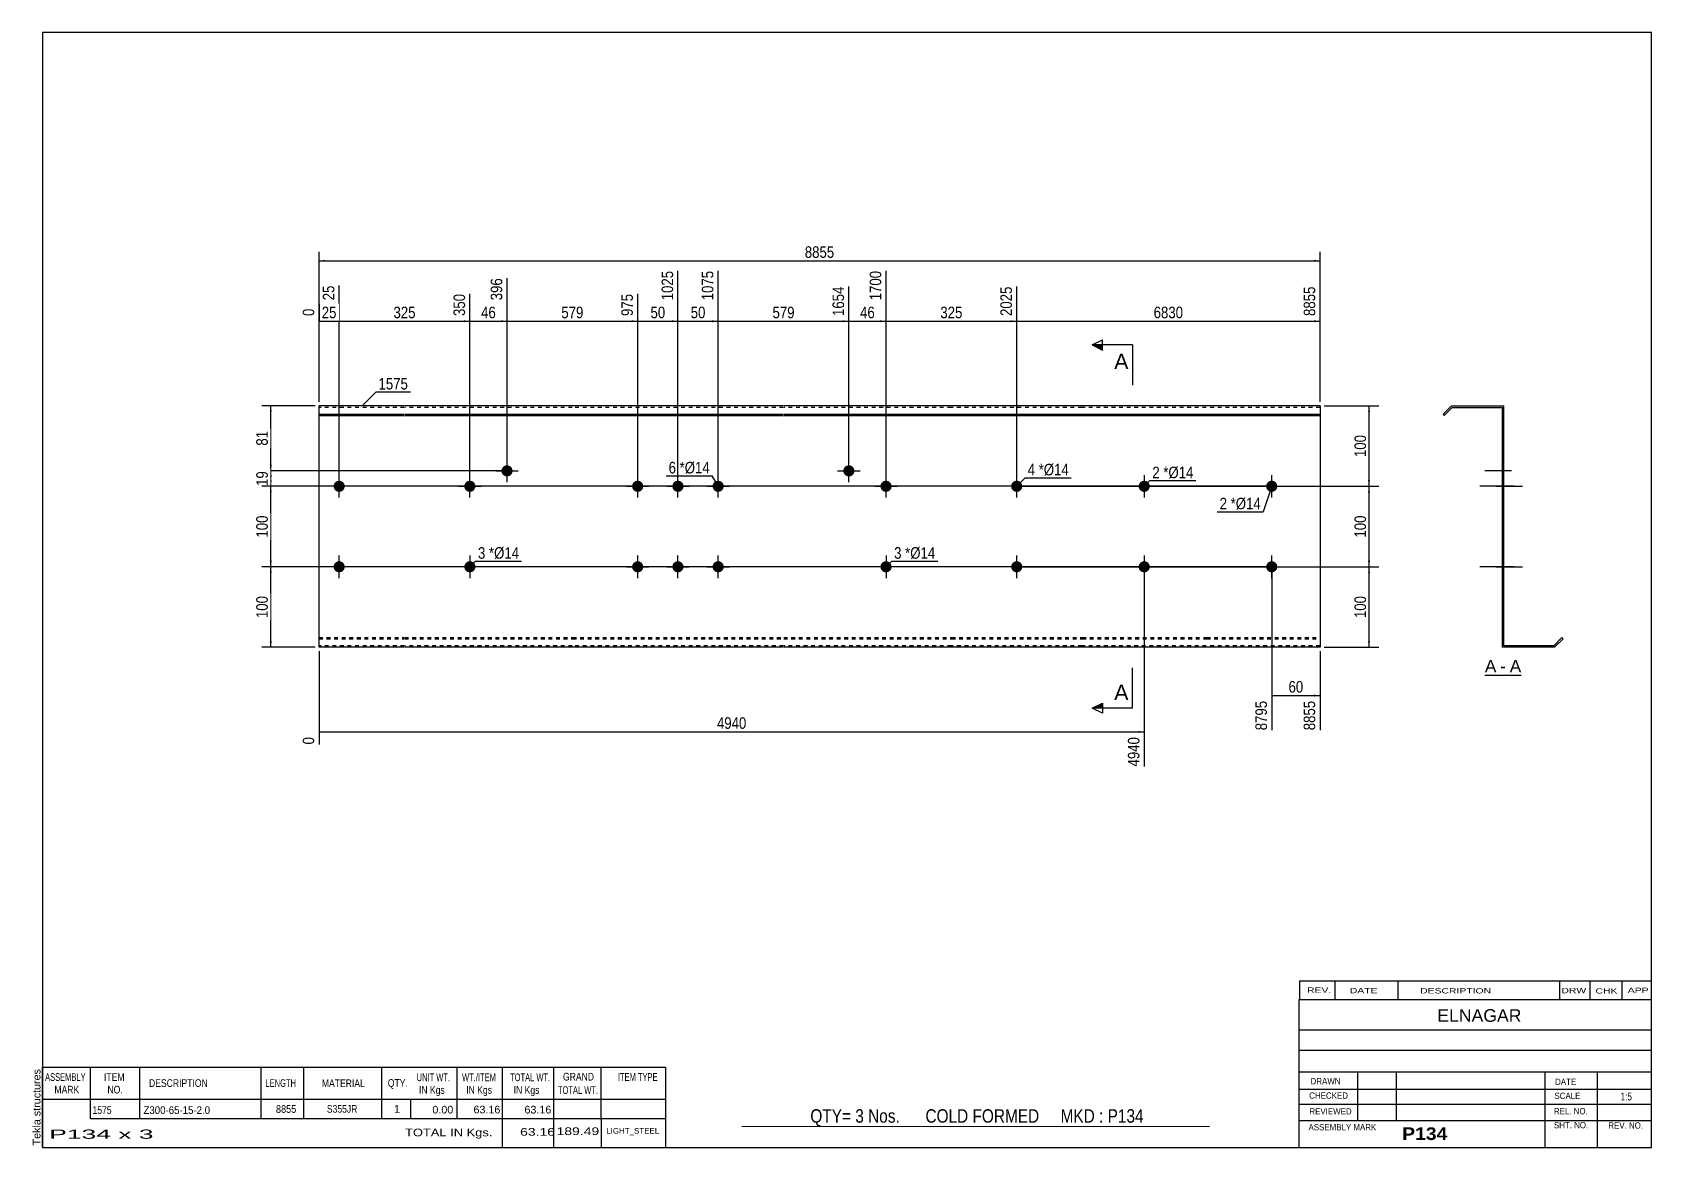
# Model space of a CAD drawing. Header units: millimetres. Extents: x -71 to 331, y -154 to 123.
import ezdxf

# ---------------------------------------------------------------- set-up
doc = ezdxf.new("R2010")
doc.units = ezdxf.units.MM
doc.linetypes.add('DXK_LINE_DOT1', pattern=[1.8814, 0.9407, -0.9407])
doc.styles.add('Arial', font='ARIAL.TTF', dxfattribs={"height": 0.2})
doc.styles.add('Arial Bold', font='ARIALBD.TTF', dxfattribs={"height": 0.2})
doc.styles.add('Arial Narrow', font='ARIALN.TTF', dxfattribs={"height": 0.2})

# ---------------------------------------------------------------- blocks, each defined once
blk = doc.blocks.new('Unknown-629086831-1833')
at = {"color": 5, "linetype": 'Continuous'}
for p, q in [((331.25, 122.75), (-68.75, 122.75)), ((-68.75, 122.75), (-68.75, -154.25)), ((331.25, -154.25), (331.25, 122.75)), ((-68.75, -154.25), (331.25, -154.25))]:
    blk.add_line(p, q, dxfattribs=at)
at = {"color": 174, "linetype": 'Continuous', "style": 'Arial'}
blk.add_text('Tekla structures', height=1.9102, rotation=90, dxfattribs=at).set_placement((-69.25, -153.75))
blk = doc.blocks.new('Unknown-629086831-12 - 1233')
at = {"color": 7, "linetype": 'Continuous'}
blk.add_line((289.81, -36.95), (298.84, -36.95), dxfattribs=at)
at = {"color": 0, "linetype": 'Continuous'}
blk.add_wipeout([(292.65, -36.2), (292.65, -33), (289.81, -33), (289.81, -36.2)], dxfattribs=at)
blk.add_wipeout([(295.03, -36.2), (295.03, -33), (293.61, -33), (293.61, -36.2)], dxfattribs=at)
at = {"color": 96, "linetype": 'Continuous', "style": 'Arial'}
blk.add_text('A', height=3.06, dxfattribs=at).set_placement((289.81, -36.2))
at = {"color": 0, "linetype": 'Continuous'}
blk.add_wipeout([(298.84, -36.2), (298.84, -33), (295.99, -33), (295.99, -36.2)], dxfattribs=at)
at = {"color": 96, "linetype": 'Continuous', "style": 'Arial'}
for s, p in [('-', (293.61, -36.2)), ('A', (295.99, -36.2))]:
    blk.add_text(s, height=3.06, dxfattribs=at).set_placement(p)
blk = doc.blocks.new('Bolt-629086831-1223 - 1203')
at = {"linetype": 'Continuous'}
blk.add_hatch(color=3, dxfattribs=at).paths.add_polyline_path([(139.54, 10, -1), (142.34, 10, -1)])
at = {"color": 3, "linetype": 'Continuous'}
for p, q in [((140.94, 7.2), (140.94, 12.8)), ((138.14, 10), (143.74, 10))]:
    blk.add_line(p, q, dxfattribs=at)
blk = doc.blocks.new('Part-629086831-1218 - 1203')
at = {"color": 2, "linetype": 'Continuous'}
for p, q in [((0, -30), (0, 30)), ((21.19, 30), (0, 30)), ((62.92, 30), (21.29, 30)), ((115.41, 30), (63.02, 30)), ((157.14, 30), (115.51, 30)), ((189.62, 30), (157.24, 30)), ((220.52, 30), (189.72, 30)), ((248.82, 30), (220.62, 30)), ((248.82, 30), (248.82, -30)), ((0, 27.88), (21.19, 27.88)), ((0, 27.6), (21.19, 27.6)), ((21.29, 27.88), (62.92, 27.88)), ((21.29, 27.6), (62.92, 27.6)), ((63.02, 27.88), (115.41, 27.88)), ((63.02, 27.6), (115.41, 27.6)), ((115.51, 27.88), (157.14, 27.88)), ((115.51, 27.6), (157.14, 27.6)), ((157.24, 27.88), (189.62, 27.88)), ((157.24, 27.6), (189.62, 27.6)), ((189.72, 27.88), (220.52, 27.88)), ((189.72, 27.6), (220.52, 27.6)), ((220.62, 27.88), (248.82, 27.88)), ((220.62, 27.6), (248.82, 27.6)), ((21.19, -30), (0, -30)), ((62.92, -30), (21.29, -30)), ((115.41, -30), (63.02, -30)), ((157.14, -30), (115.51, -30)), ((189.62, -30), (157.24, -30)), ((220.52, -30), (189.72, -30)), ((248.82, -30), (220.62, -30))]:
    blk.add_line(p, q, dxfattribs=at)
at = {"color": 7, "linetype": 'DXK_LINE_DOT1'}
for p, q in [((21.19, 29.6), (0, 29.6)), ((62.92, 29.6), (21.29, 29.6)), ((115.41, 29.6), (63.02, 29.6)), ((157.14, 29.6), (115.51, 29.6)), ((189.62, 29.6), (157.24, 29.6)), ((220.52, 29.6), (189.72, 29.6)), ((248.82, 29.6), (220.62, 29.6)), ((0, -27.6), (21.19, -27.6)), ((0, -27.88), (21.19, -27.88)), ((21.29, -27.6), (62.92, -27.6)), ((21.29, -27.88), (62.92, -27.88)), ((63.02, -27.6), (115.41, -27.6)), ((63.02, -27.88), (115.41, -27.88)), ((115.51, -27.6), (157.14, -27.6)), ((115.51, -27.88), (157.14, -27.88)), ((157.24, -27.6), (189.62, -27.6)), ((157.24, -27.88), (189.62, -27.88)), ((189.72, -27.6), (220.52, -27.6)), ((189.72, -27.88), (220.52, -27.88)), ((220.62, -27.6), (248.82, -27.6)), ((220.62, -27.88), (248.82, -27.88)), ((21.19, -29.6), (0, -29.6)), ((62.92, -29.6), (21.29, -29.6)), ((115.41, -29.6), (63.02, -29.6)), ((157.14, -29.6), (115.51, -29.6)), ((189.62, -29.6), (157.24, -29.6)), ((220.52, -29.6), (189.72, -29.6)), ((248.82, -29.6), (220.62, -29.6))]:
    blk.add_line(p, q, dxfattribs=at)
blk = doc.blocks.new('Bolt-629086831-1219 - 1203')
at = {"linetype": 'Continuous'}
for points in [[(77.81, 10, -1), (80.61, 10, -1)], [(87.81, 10, -1), (90.61, 10, -1)], [(97.81, 10, -1), (100.61, 10, -1)], [(77.81, -10, -1), (80.61, -10, -1)], [(87.81, -10, -1), (90.61, -10, -1)], [(97.81, -10, -1), (100.61, -10, -1)]]:
    blk.add_hatch(color=3, dxfattribs=at).paths.add_polyline_path(points)
at = {"color": 3, "linetype": 'Continuous'}
for p, q in [((79.21, 7.2), (79.21, 12.8)), ((89.21, 7.2), (89.21, 12.8)), ((99.21, 7.2), (99.21, 12.8)), ((76.41, 10), (82.01, 10)), ((86.41, 10), (92.01, 10)), ((96.41, 10), (102.01, 10)), ((79.21, -12.8), (79.21, -7.2)), ((89.21, -12.8), (89.21, -7.2)), ((99.21, -12.8), (99.21, -7.2)), ((76.41, -10), (82.01, -10)), ((86.41, -10), (92.01, -10)), ((96.41, -10), (102.01, -10))]:
    blk.add_line(p, q, dxfattribs=at)
blk = doc.blocks.new('Bolt-629086831-1220 - 1203')
at = {"linetype": 'Continuous'}
blk.add_hatch(color=3, dxfattribs=at).paths.add_polyline_path([(130.3, 13.83, -1), (133.1, 13.83, -1)])
at = {"color": 3, "linetype": 'Continuous'}
for p, q in [((131.7, 11.03), (131.7, 16.63)), ((128.9, 13.83), (134.5, 13.83))]:
    blk.add_line(p, q, dxfattribs=at)
blk = doc.blocks.new('Bolt-629086831-1221 - 1203')
at = {"linetype": 'Continuous'}
blk.add_hatch(color=3, dxfattribs=at).paths.add_polyline_path([(45.33, 13.83, -1), (48.13, 13.83, -1)])
at = {"color": 3, "linetype": 'Continuous'}
for p, q in [((46.73, 11.03), (46.73, 16.63)), ((43.93, 13.83), (49.53, 13.83))]:
    blk.add_line(p, q, dxfattribs=at)
blk = doc.blocks.new('Bolt-629086831-1222 - 1203')
at = {"linetype": 'Continuous'}
blk.add_hatch(color=3, dxfattribs=at).paths.add_polyline_path([(36.09, 10, -1), (38.89, 10, -1)])
at = {"color": 3, "linetype": 'Continuous'}
for p, q in [((37.49, 7.2), (37.49, 12.8)), ((34.69, 10), (40.29, 10))]:
    blk.add_line(p, q, dxfattribs=at)
blk = doc.blocks.new('Bolt-629086831-1224 - 1203')
at = {"linetype": 'Continuous'}
blk.add_hatch(color=3, dxfattribs=at).paths.add_polyline_path([(142.34, -10, -1), (139.54, -10, -1)])
at = {"color": 3, "linetype": 'Continuous'}
for p, q in [((140.94, -7.2), (140.94, -12.8)), ((143.74, -10), (138.14, -10))]:
    blk.add_line(p, q, dxfattribs=at)
blk = doc.blocks.new('Bolt-629086831-1225 - 1203')
at = {"linetype": 'Continuous'}
blk.add_hatch(color=3, dxfattribs=at).paths.add_polyline_path([(38.89, -10, -1), (36.09, -10, -1)])
at = {"color": 3, "linetype": 'Continuous'}
for p, q in [((37.49, -7.2), (37.49, -12.8)), ((40.29, -10), (34.69, -10))]:
    blk.add_line(p, q, dxfattribs=at)
blk = doc.blocks.new('Bolt-629086831-1226 - 1203')
at = {"linetype": 'Continuous'}
for points in [[(3.6, 10, -1), (6.4, 10, -1)], [(172.03, 10, -1), (174.83, 10, -1)]]:
    blk.add_hatch(color=3, dxfattribs=at).paths.add_polyline_path(points)
at = {"color": 3, "linetype": 'Continuous'}
for p, q in [((5, 7.2), (5, 12.8)), ((173.43, 7.2), (173.43, 12.8)), ((7.8, 10), (2.2, 10)), ((176.23, 10), (170.63, 10))]:
    blk.add_line(p, q, dxfattribs=at)
blk = doc.blocks.new('Bolt-629086831-1227 - 1203')
at = {"linetype": 'Continuous'}
for points in [[(3.6, -10, -1), (6.4, -10, -1)], [(172.03, -10, -1), (174.83, -10, -1)]]:
    blk.add_hatch(color=3, dxfattribs=at).paths.add_polyline_path(points)
at = {"color": 3, "linetype": 'Continuous'}
for p, q in [((5, -12.8), (5, -7.2)), ((173.43, -12.8), (173.43, -7.2)), ((7.8, -10), (2.2, -10)), ((176.23, -10), (170.63, -10))]:
    blk.add_line(p, q, dxfattribs=at)
blk = doc.blocks.new('Bolt-629086831-1228 - 1203')
at = {"linetype": 'Continuous'}
for points in [[(235.42, 10, -1), (238.22, 10, -1)], [(235.42, -10, -1), (238.22, -10, -1)]]:
    blk.add_hatch(color=3, dxfattribs=at).paths.add_polyline_path(points)
at = {"color": 3, "linetype": 'Continuous'}
for p, q in [((236.82, 7.2), (236.82, 12.8)), ((234.02, 10), (239.62, 10)), ((236.82, -12.8), (236.82, -7.2)), ((234.02, -10), (239.62, -10))]:
    blk.add_line(p, q, dxfattribs=at)
blk = doc.blocks.new('Bolt-629086831-1229 - 1203')
at = {"linetype": 'Continuous'}
for points in [[(206.52, 10, -1), (203.72, 10, -1)], [(206.52, -10, -1), (203.72, -10, -1)]]:
    blk.add_hatch(color=3, dxfattribs=at).paths.add_polyline_path(points)
at = {"color": 3, "linetype": 'Continuous'}
for p, q in [((205.12, 12.8), (205.12, 7.2)), ((207.92, 10), (202.32, 10)), ((205.12, -7.2), (205.12, -12.8)), ((207.92, -10), (202.32, -10))]:
    blk.add_line(p, q, dxfattribs=at)
blk = doc.blocks.new('Bolt-629086831-1240 - 1233')
at = {"linetype": 'Continuous'}
blk.add_hatch(color=3, dxfattribs=at).paths.add_polyline_path([(294.12, 11.4), (294.12, 8.6), (294.52, 8.6), (294.52, 11.4)])
at = {"color": 3, "linetype": 'Continuous'}
for p, q in [((296.42, 10), (289.82, 10)), ((294.52, 11.4), (294.12, 11.4)), ((294.52, 8.6), (294.12, 8.6))]:
    blk.add_line(p, q, dxfattribs=at)
blk = doc.blocks.new('Part-629086831-1235 - 1233')
at = {"color": 2, "linetype": 'Continuous'}
for p, q in [((281.52, 30), (279.4, 27.88)), ((279.68, 27.6), (281.69, 29.6)), ((281.52, 30), (294.52, 30)), ((281.69, 29.6), (294.12, 29.6)), ((294.12, 29.6), (294.12, -30)), ((294.52, -29.6), (294.52, 30)), ((279.4, 27.88), (279.68, 27.6)), ((308.96, -27.6), (306.96, -29.6)), ((307.12, -30), (309.24, -27.88)), ((309.24, -27.88), (308.96, -27.6)), ((307.12, -30), (294.12, -30)), ((306.96, -29.6), (294.52, -29.6))]:
    blk.add_line(p, q, dxfattribs=at)
blk = doc.blocks.new('Bolt-629086831-1236 - 1233')
at = {"linetype": 'Continuous'}
for points in [[(294.12, 11.4), (294.12, 8.6), (294.52, 8.6), (294.52, 11.4)], [(294.12, 11.4), (294.12, 8.6), (294.52, 8.6), (294.52, 11.4)], [(294.12, 11.4), (294.12, 8.6), (294.52, 8.6), (294.52, 11.4)], [(294.12, -8.6), (294.12, -11.4), (294.52, -11.4), (294.52, -8.6)], [(294.12, -8.6), (294.12, -11.4), (294.52, -11.4), (294.52, -8.6)], [(294.12, -8.6), (294.12, -11.4), (294.52, -11.4), (294.52, -8.6)]]:
    blk.add_hatch(color=3, dxfattribs=at).paths.add_polyline_path(points)
at = {"color": 3, "linetype": 'Continuous'}
for p, q in [((297.12, 10), (289.52, 10)), ((297.12, 10), (289.52, 10)), ((297.12, 10), (289.52, 10)), ((294.52, 11.4), (294.12, 11.4)), ((294.52, 11.4), (294.12, 11.4)), ((294.52, 11.4), (294.12, 11.4)), ((294.52, 8.6), (294.12, 8.6)), ((294.52, 8.6), (294.12, 8.6)), ((294.52, 8.6), (294.12, 8.6)), ((297.12, -10), (289.52, -10)), ((297.12, -10), (289.52, -10)), ((297.12, -10), (289.52, -10)), ((294.52, -8.6), (294.12, -8.6)), ((294.52, -8.6), (294.12, -8.6)), ((294.52, -8.6), (294.12, -8.6)), ((294.52, -11.4), (294.12, -11.4)), ((294.52, -11.4), (294.12, -11.4)), ((294.52, -11.4), (294.12, -11.4))]:
    blk.add_line(p, q, dxfattribs=at)
blk = doc.blocks.new('Bolt-629086831-1237 - 1233')
at = {"linetype": 'Continuous'}
blk.add_hatch(color=3, dxfattribs=at).paths.add_polyline_path([(294.12, 15.23), (294.12, 12.43), (294.52, 12.43), (294.52, 15.23)])
at = {"color": 3, "linetype": 'Continuous'}
for p, q in [((296.42, 13.83), (289.82, 13.83)), ((294.52, 15.23), (294.12, 15.23)), ((294.52, 12.43), (294.12, 12.43))]:
    blk.add_line(p, q, dxfattribs=at)
blk = doc.blocks.new('Bolt-629086831-1238 - 1233')
at = {"linetype": 'Continuous'}
blk.add_hatch(color=3, dxfattribs=at).paths.add_polyline_path([(294.12, 15.23), (294.12, 12.43), (294.52, 12.43), (294.52, 15.23)])
at = {"color": 3, "linetype": 'Continuous'}
for p, q in [((296.42, 13.83), (289.82, 13.83)), ((294.52, 15.23), (294.12, 15.23)), ((294.52, 12.43), (294.12, 12.43))]:
    blk.add_line(p, q, dxfattribs=at)
blk = doc.blocks.new('Bolt-629086831-1239 - 1233')
at = {"linetype": 'Continuous'}
blk.add_hatch(color=3, dxfattribs=at).paths.add_polyline_path([(294.12, 11.4), (294.12, 8.6), (294.52, 8.6), (294.52, 11.4)])
at = {"color": 3, "linetype": 'Continuous'}
for p, q in [((296.42, 10), (289.82, 10)), ((294.52, 11.4), (294.12, 11.4)), ((294.52, 8.6), (294.12, 8.6))]:
    blk.add_line(p, q, dxfattribs=at)
blk = doc.blocks.new('Bolt-629086831-1241 - 1233')
at = {"linetype": 'Continuous'}
blk.add_hatch(color=3, dxfattribs=at).paths.add_polyline_path([(294.52, -11.4), (294.52, -8.6), (294.12, -8.6), (294.12, -11.4)])
at = {"color": 3, "linetype": 'Continuous'}
for p, q in [((294.52, -8.6), (294.12, -8.6)), ((296.12, -10), (294.12, -10)), ((294.52, -11.4), (294.12, -11.4))]:
    blk.add_line(p, q, dxfattribs=at)
blk = doc.blocks.new('Bolt-629086831-1242 - 1233')
at = {"linetype": 'Continuous'}
blk.add_hatch(color=3, dxfattribs=at).paths.add_polyline_path([(294.52, -11.4), (294.52, -8.6), (294.12, -8.6), (294.12, -11.4)])
at = {"color": 3, "linetype": 'Continuous'}
for p, q in [((294.52, -8.6), (294.12, -8.6)), ((296.12, -10), (294.12, -10)), ((294.52, -11.4), (294.12, -11.4))]:
    blk.add_line(p, q, dxfattribs=at)
blk = doc.blocks.new('Bolt-629086831-1243 - 1233')
at = {"linetype": 'Continuous'}
blk.add_hatch(color=3, dxfattribs=at).paths.add_polyline_path([(294.12, 11.4), (294.12, 8.6), (294.52, 8.6), (294.52, 11.4)])
blk.add_hatch(color=3, dxfattribs=at).paths.add_polyline_path([(294.12, 11.4), (294.12, 8.6), (294.52, 8.6), (294.52, 11.4)])
at = {"color": 3, "linetype": 'Continuous'}
for p, q in [((292.52, 10), (299.12, 10)), ((292.52, 10), (299.12, 10)), ((294.12, 11.4), (294.52, 11.4)), ((294.12, 11.4), (294.52, 11.4)), ((294.12, 8.6), (294.52, 8.6)), ((294.12, 8.6), (294.52, 8.6))]:
    blk.add_line(p, q, dxfattribs=at)
blk = doc.blocks.new('Bolt-629086831-1244 - 1233')
at = {"linetype": 'Continuous'}
blk.add_hatch(color=3, dxfattribs=at).paths.add_polyline_path([(294.12, -8.6), (294.12, -11.4), (294.52, -11.4), (294.52, -8.6)])
blk.add_hatch(color=3, dxfattribs=at).paths.add_polyline_path([(294.12, -8.6), (294.12, -11.4), (294.52, -11.4), (294.52, -8.6)])
at = {"color": 3, "linetype": 'Continuous'}
for p, q in [((292.52, -10), (299.12, -10)), ((292.52, -10), (299.12, -10)), ((294.12, -8.6), (294.52, -8.6)), ((294.12, -8.6), (294.52, -8.6)), ((294.12, -11.4), (294.52, -11.4)), ((294.12, -11.4), (294.52, -11.4))]:
    blk.add_line(p, q, dxfattribs=at)
blk = doc.blocks.new('Bolt-629086831-1245 - 1233')
at = {"linetype": 'Continuous'}
for points in [[(294.12, 11.4), (294.12, 8.6), (294.52, 8.6), (294.52, 11.4)], [(294.12, -8.6), (294.12, -11.4), (294.52, -11.4), (294.52, -8.6)]]:
    blk.add_hatch(color=3, dxfattribs=at).paths.add_polyline_path(points)
at = {"color": 3, "linetype": 'Continuous'}
for p, q in [((297.12, 10), (288.52, 10)), ((294.52, 11.4), (294.12, 11.4)), ((294.52, 8.6), (294.12, 8.6)), ((297.12, -10), (288.52, -10)), ((294.52, -8.6), (294.12, -8.6)), ((294.52, -11.4), (294.12, -11.4))]:
    blk.add_line(p, q, dxfattribs=at)
blk = doc.blocks.new('Bolt-629086831-1246 - 1233')
at = {"linetype": 'Continuous'}
for points in [[(294.52, 8.6), (294.52, 11.4), (294.12, 11.4), (294.12, 8.6)], [(294.52, -11.4), (294.52, -8.6), (294.12, -8.6), (294.12, -11.4)]]:
    blk.add_hatch(color=3, dxfattribs=at).paths.add_polyline_path(points)
at = {"color": 3, "linetype": 'Continuous'}
for p, q in [((294.52, 10), (290.12, 10)), ((294.52, 11.4), (294.12, 11.4)), ((294.52, 8.6), (294.12, 8.6)), ((294.52, -10), (290.12, -10)), ((294.52, -8.6), (294.12, -8.6)), ((294.52, -11.4), (294.12, -11.4))]:
    blk.add_line(p, q, dxfattribs=at)
blk = doc.blocks.new('StraightDimension-629086831-1336 - 1203')
at = {"linetype": 'Continuous'}
for points in [[(260.75, 8.5), (261, 10), (261.25, 8.5)], [(261.25, -8.5), (261, -10), (260.75, -8.5)]]:
    blk.add_hatch(color=7, dxfattribs=at).paths.add_polyline_path(points)
at = {"color": 7, "linetype": 'Continuous'}
for p, q in [((174.43, 10), (263.4, 10)), ((261, -10), (261, 10)), ((174.43, -10), (263.4, -10))]:
    blk.add_line(p, q, dxfattribs=at)
at = {"color": 0}
blk.add_wipeout([(260.85, 3.34), (256.65, 3.34), (256.65, -3.34), (260.85, -3.34)], dxfattribs=at)
at = {"color": 3, "style": 'Arial Narrow'}
blk.add_text('100', height=2.863, rotation=90.0002, dxfattribs=at).set_placement((260.25, -2.74))
blk = doc.blocks.new('StraightDimension-629086831-1263 - 1203')
at = {"linetype": 'Continuous'}
blk.add_hatch(color=7, dxfattribs=at).paths.add_polyline_path([(45.23, 51.25), (46.73, 51), (45.23, 50.75)])
at = {"color": 7, "linetype": 'Continuous'}
for p, q in [((46.73, 14.83), (46.73, 61.68)), ((37.49, 11), (37.49, 57.78)), ((37.49, 51), (46.73, 51))]:
    blk.add_line(p, q, dxfattribs=at)
at = {"color": 0}
blk.add_wipeout([(44.54, 51.15), (44.54, 55.35), (39.68, 55.35), (39.68, 51.15)], dxfattribs=at)
at = {"color": 0, "linetype": 'Continuous'}
blk.add_wipeout([(46.13, 62.28), (41.93, 62.28), (41.93, 55.6), (46.13, 55.6)], dxfattribs=at)
at = {"color": 3, "linetype": 'Continuous', "style": 'Arial Narrow'}
blk.add_text('396', height=2.863, rotation=90.0002, dxfattribs=at).set_placement((45.53, 56.2))
at = {"color": 3, "style": 'Arial Narrow'}
blk.add_text('46', height=2.863, dxfattribs=at).set_placement((40.28, 51.75))
blk = doc.blocks.new('StraightDimension-629086831-1315 - 1203')
at = {"linetype": 'Continuous'}
for points in [[(-12.25, 28.5), (-12, 30), (-11.75, 28.5)], [(-11.75, 15.33), (-12, 13.83), (-12.25, 15.33)]]:
    blk.add_hatch(color=7, dxfattribs=at).paths.add_polyline_path(points)
at = {"color": 7, "linetype": 'Continuous'}
for p, q in [((-1, 30), (-14.25, 30)), ((-12, 13.83), (-12, 30)), ((45.73, 13.83), (-14.25, 13.83))]:
    blk.add_line(p, q, dxfattribs=at)
at = {"color": 0}
blk.add_wipeout([(-12.15, 24.34), (-16.35, 24.34), (-16.35, 19.49), (-12.15, 19.49)], dxfattribs=at)
at = {"color": 3, "style": 'Arial Narrow'}
blk.add_text('81', height=2.863, rotation=90.0002, dxfattribs=at).set_placement((-12.75, 20.09))
blk = doc.blocks.new('StraightDimension-629086831-1316 - 1203')
at = {"linetype": 'Continuous'}
for points in [[(-12.25, 12.33), (-12, 13.83), (-11.75, 12.33)], [(-11.75, 11.5), (-12, 10), (-12.25, 11.5)]]:
    blk.add_hatch(color=7, dxfattribs=at).paths.add_polyline_path(points)
at = {"color": 7, "linetype": 'Continuous'}
for p, q in [((45.73, 13.83), (-14.25, 13.83)), ((-12, 10), (-12, 13.83)), ((235.82, 10), (-14.25, 10))]:
    blk.add_line(p, q, dxfattribs=at)
at = {"color": 0}
blk.add_wipeout([(-12.15, 14.34), (-16.35, 14.34), (-16.35, 9.49), (-12.15, 9.49)], dxfattribs=at)
at = {"color": 3, "style": 'Arial Narrow'}
blk.add_text('19', height=2.863, rotation=90.0002, dxfattribs=at).set_placement((-12.75, 10.09))
blk = doc.blocks.new('StraightDimension-629086831-1317 - 1203')
at = {"linetype": 'Continuous'}
for points in [[(-12.25, 8.5), (-12, 10), (-11.75, 8.5)], [(-11.75, -8.5), (-12, -10), (-12.25, -8.5)]]:
    blk.add_hatch(color=7, dxfattribs=at).paths.add_polyline_path(points)
at = {"color": 7, "linetype": 'Continuous'}
for p, q in [((235.82, 10), (-14.25, 10)), ((-12, -10), (-12, 10)), ((235.82, -10), (-14.25, -10))]:
    blk.add_line(p, q, dxfattribs=at)
at = {"color": 0}
blk.add_wipeout([(-12.15, 3.34), (-16.35, 3.34), (-16.35, -3.34), (-12.15, -3.34)], dxfattribs=at)
at = {"color": 3, "style": 'Arial Narrow'}
blk.add_text('100', height=2.863, rotation=90.0002, dxfattribs=at).set_placement((-12.75, -2.74))
blk = doc.blocks.new('StraightDimension-629086831-1335 - 1203')
at = {"linetype": 'Continuous'}
for points in [[(260.75, 28.5), (261, 30), (261.25, 28.5)], [(261.25, 11.5), (261, 10), (260.75, 11.5)]]:
    blk.add_hatch(color=7, dxfattribs=at).paths.add_polyline_path(points)
at = {"color": 7, "linetype": 'Continuous'}
for p, q in [((249.82, 30), (263.4, 30)), ((261, 10), (261, 30)), ((174.43, 10), (263.4, 10))]:
    blk.add_line(p, q, dxfattribs=at)
at = {"color": 0}
blk.add_wipeout([(260.85, 23.34), (256.65, 23.34), (256.65, 16.66), (260.85, 16.66)], dxfattribs=at)
at = {"color": 3, "style": 'Arial Narrow'}
blk.add_text('100', height=2.863, rotation=90.0002, dxfattribs=at).set_placement((260.25, 17.26))
blk = doc.blocks.new('StraightDimension-629086831-1256 - 1203')
at = {"linetype": 'Continuous'}
blk.add_hatch(color=7, dxfattribs=at).paths.add_polyline_path([(247.32, 51.25), (248.82, 51), (247.32, 50.75)])
at = {"color": 7, "linetype": 'Continuous'}
for p, q in [((173.43, 11), (173.43, 59.61)), ((248.82, 31), (248.82, 59.61)), ((173.43, 51), (248.82, 51))]:
    blk.add_line(p, q, dxfattribs=at)
at = {"color": 0, "linetype": 'Continuous'}
blk.add_wipeout([(248.22, 60.21), (244.02, 60.21), (244.02, 51.7), (248.22, 51.7)], dxfattribs=at)
at = {"color": 0}
blk.add_wipeout([(215.38, 51.15), (215.38, 55.35), (206.87, 55.35), (206.87, 51.15)], dxfattribs=at)
at = {"color": 3, "linetype": 'Continuous', "style": 'Arial Narrow'}
blk.add_text('8855', height=2.863, rotation=90.0002, dxfattribs=at).set_placement((247.62, 52.3))
at = {"color": 3, "style": 'Arial Narrow'}
blk.add_text('6830', height=2.863, dxfattribs=at).set_placement((207.47, 51.75))
blk = doc.blocks.new('StraightDimension-629086831-1257 - 1203')
at = {"linetype": 'Continuous'}
blk.add_hatch(color=7, dxfattribs=at).paths.add_polyline_path([(171.93, 51.25), (173.43, 51), (171.93, 50.75)])
at = {"color": 7, "linetype": 'Continuous'}
for p, q in [((140.94, 11), (140.94, 63.51)), ((173.43, 11), (173.43, 59.61)), ((140.94, 51), (173.43, 51))]:
    blk.add_line(p, q, dxfattribs=at)
at = {"color": 0, "linetype": 'Continuous'}
blk.add_wipeout([(172.83, 60.21), (168.63, 60.21), (168.63, 51.7), (172.83, 51.7)], dxfattribs=at)
at = {"color": 0}
blk.add_wipeout([(160.53, 51.15), (160.53, 55.35), (153.84, 55.35), (153.84, 51.15)], dxfattribs=at)
at = {"color": 3, "linetype": 'Continuous', "style": 'Arial Narrow'}
blk.add_text('2025', height=2.863, rotation=90.0002, dxfattribs=at).set_placement((172.23, 52.3))
at = {"color": 3, "style": 'Arial Narrow'}
blk.add_text('325', height=2.863, dxfattribs=at).set_placement((154.44, 51.75))
blk = doc.blocks.new('StraightDimension-629086831-1258 - 1203')
at = {"linetype": 'Continuous'}
blk.add_hatch(color=7, dxfattribs=at).paths.add_polyline_path([(139.44, 51.25), (140.94, 51), (139.44, 50.75)])
at = {"color": 7, "linetype": 'Continuous'}
for p, q in [((140.94, 11), (140.94, 63.51)), ((131.7, 14.83), (131.7, 59.61)), ((131.7, 51), (140.94, 51))]:
    blk.add_line(p, q, dxfattribs=at)
at = {"color": 0}
blk.add_wipeout([(138.75, 51.15), (138.75, 55.35), (133.89, 55.35), (133.89, 51.15)], dxfattribs=at)
at = {"color": 0, "linetype": 'Continuous'}
blk.add_wipeout([(140.34, 64.11), (136.14, 64.11), (136.14, 55.6), (140.34, 55.6)], dxfattribs=at)
at = {"color": 3, "linetype": 'Continuous', "style": 'Arial Narrow'}
blk.add_text('1700', height=2.863, rotation=90.0002, dxfattribs=at).set_placement((139.74, 56.2))
at = {"color": 3, "style": 'Arial Narrow'}
blk.add_text('46', height=2.863, dxfattribs=at).set_placement((134.49, 51.75))
blk = doc.blocks.new('StraightDimension-629086831-1259 - 1203')
at = {"linetype": 'Continuous'}
blk.add_hatch(color=7, dxfattribs=at).paths.add_polyline_path([(130.2, 51.25), (131.7, 51), (130.2, 50.75)])
at = {"color": 7, "linetype": 'Continuous'}
for p, q in [((99.21, 11), (99.21, 63.51)), ((131.7, 14.83), (131.7, 59.61)), ((99.21, 51), (131.7, 51))]:
    blk.add_line(p, q, dxfattribs=at)
at = {"color": 0, "linetype": 'Continuous'}
blk.add_wipeout([(131.1, 60.21), (126.9, 60.21), (126.9, 51.7), (131.1, 51.7)], dxfattribs=at)
at = {"color": 0}
blk.add_wipeout([(118.8, 51.15), (118.8, 55.35), (112.12, 55.35), (112.12, 51.15)], dxfattribs=at)
at = {"color": 3, "linetype": 'Continuous', "style": 'Arial Narrow'}
blk.add_text('1654', height=2.863, rotation=90.0002, dxfattribs=at).set_placement((130.5, 52.3))
at = {"color": 3, "style": 'Arial Narrow'}
blk.add_text('579', height=2.863, dxfattribs=at).set_placement((112.72, 51.75))
blk = doc.blocks.new('StraightDimension-629086831-1260 - 1203')
at = {"linetype": 'Continuous'}
blk.add_hatch(color=7, dxfattribs=at).paths.add_polyline_path([(97.71, 51.25), (99.21, 51), (97.71, 50.75)])
at = {"color": 7, "linetype": 'Continuous'}
for p, q in [((89.21, 11), (89.21, 63.51)), ((99.21, 11), (99.21, 63.51)), ((89.21, 51), (99.21, 51))]:
    blk.add_line(p, q, dxfattribs=at)
at = {"color": 0}
blk.add_wipeout([(96.64, 51.15), (96.64, 55.35), (91.79, 55.35), (91.79, 51.15)], dxfattribs=at)
at = {"color": 0, "linetype": 'Continuous'}
blk.add_wipeout([(98.61, 64.11), (94.41, 64.11), (94.41, 55.6), (98.61, 55.6)], dxfattribs=at)
at = {"color": 3, "linetype": 'Continuous', "style": 'Arial Narrow'}
blk.add_text('1075', height=2.863, rotation=90.0002, dxfattribs=at).set_placement((98.01, 56.2))
at = {"color": 3, "style": 'Arial Narrow'}
blk.add_text('50', height=2.863, dxfattribs=at).set_placement((92.39, 51.75))
blk = doc.blocks.new('StraightDimension-629086831-1318 - 1203')
at = {"linetype": 'Continuous'}
for points in [[(-12.25, -11.5), (-12, -10), (-11.75, -11.5)], [(-11.75, -28.5), (-12, -30), (-12.25, -28.5)]]:
    blk.add_hatch(color=7, dxfattribs=at).paths.add_polyline_path(points)
at = {"color": 7, "linetype": 'Continuous'}
for p, q in [((235.82, -10), (-14.25, -10)), ((-12, -30), (-12, -10)), ((-1, -30), (-14.25, -30))]:
    blk.add_line(p, q, dxfattribs=at)
at = {"color": 0}
blk.add_wipeout([(-12.15, -16.66), (-16.35, -16.66), (-16.35, -23.34), (-12.15, -23.34)], dxfattribs=at)
at = {"color": 3, "style": 'Arial Narrow'}
blk.add_text('100', height=2.863, rotation=90.0002, dxfattribs=at).set_placement((-12.75, -22.74))
blk = doc.blocks.new('StraightDimension-629086831-1261 - 1203')
at = {"linetype": 'Continuous'}
blk.add_hatch(color=7, dxfattribs=at).paths.add_polyline_path([(87.71, 51.25), (89.21, 51), (87.71, 50.75)])
at = {"color": 7, "linetype": 'Continuous'}
for p, q in [((89.21, 11), (89.21, 63.51)), ((79.21, 11), (79.21, 57.78)), ((79.21, 51), (89.21, 51))]:
    blk.add_line(p, q, dxfattribs=at)
at = {"color": 0}
blk.add_wipeout([(86.64, 51.15), (86.64, 55.35), (81.79, 55.35), (81.79, 51.15)], dxfattribs=at)
at = {"color": 0, "linetype": 'Continuous'}
blk.add_wipeout([(88.61, 64.11), (84.41, 64.11), (84.41, 55.6), (88.61, 55.6)], dxfattribs=at)
at = {"color": 3, "linetype": 'Continuous', "style": 'Arial Narrow'}
blk.add_text('1025', height=2.863, rotation=90.0002, dxfattribs=at).set_placement((88.01, 56.2))
at = {"color": 3, "style": 'Arial Narrow'}
blk.add_text('50', height=2.863, dxfattribs=at).set_placement((82.39, 51.75))
blk = doc.blocks.new('StraightDimension-629086831-1262 - 1203')
at = {"linetype": 'Continuous'}
blk.add_hatch(color=7, dxfattribs=at).paths.add_polyline_path([(77.71, 51.25), (79.21, 51), (77.71, 50.75)])
at = {"color": 7, "linetype": 'Continuous'}
for p, q in [((46.73, 14.83), (46.73, 61.68)), ((79.21, 11), (79.21, 57.78)), ((46.73, 51), (79.21, 51))]:
    blk.add_line(p, q, dxfattribs=at)
at = {"color": 0, "linetype": 'Continuous'}
blk.add_wipeout([(78.61, 58.38), (74.41, 58.38), (74.41, 51.7), (78.61, 51.7)], dxfattribs=at)
at = {"color": 0}
blk.add_wipeout([(66.31, 51.15), (66.31, 55.35), (59.63, 55.35), (59.63, 51.15)], dxfattribs=at)
at = {"color": 3, "linetype": 'Continuous', "style": 'Arial Narrow'}
blk.add_text('975', height=2.863, rotation=90.0002, dxfattribs=at).set_placement((78.01, 52.3))
at = {"color": 3, "style": 'Arial Narrow'}
blk.add_text('579', height=2.863, dxfattribs=at).set_placement((60.23, 51.75))
blk = doc.blocks.new('StraightDimension-629086831-1264 - 1203')
at = {"linetype": 'Continuous'}
blk.add_hatch(color=7, dxfattribs=at).paths.add_polyline_path([(35.99, 51.25), (37.49, 51), (35.99, 50.75)])
at = {"color": 7, "linetype": 'Continuous'}
for p, q in [((5, 11), (5, 59.86)), ((37.49, 11), (37.49, 57.78)), ((5, 51), (37.49, 51))]:
    blk.add_line(p, q, dxfattribs=at)
at = {"color": 0, "linetype": 'Continuous'}
blk.add_wipeout([(36.89, 58.38), (32.69, 58.38), (32.69, 51.7), (36.89, 51.7)], dxfattribs=at)
at = {"color": 0}
blk.add_wipeout([(24.59, 51.15), (24.59, 55.35), (17.9, 55.35), (17.9, 51.15)], dxfattribs=at)
at = {"color": 3, "linetype": 'Continuous', "style": 'Arial Narrow'}
blk.add_text('350', height=2.863, rotation=90.0002, dxfattribs=at).set_placement((36.29, 52.3))
at = {"color": 3, "style": 'Arial Narrow'}
blk.add_text('325', height=2.863, dxfattribs=at).set_placement((18.5, 51.75))
blk = doc.blocks.new('StraightDimension-629086831-1265 - 1203')
at = {"linetype": 'Continuous'}
blk.add_hatch(color=7, dxfattribs=at).paths.add_polyline_path([(3.5, 51.25), (5, 51), (3.5, 50.75)])
at = {"color": 7, "linetype": 'Continuous'}
for p, q in [((5, 11), (5, 59.86)), ((0, 31), (0, 54.13)), ((0, 51), (5, 51))]:
    blk.add_line(p, q, dxfattribs=at)
at = {"color": 0}
blk.add_wipeout([(4.93, 51.15), (4.93, 55.35), (0.07, 55.35), (0.07, 51.15)], dxfattribs=at)
at = {"color": 0, "linetype": 'Continuous'}
blk.add_wipeout([(4.4, 60.46), (0.2, 60.46), (0.2, 55.6), (4.4, 55.6)], dxfattribs=at)
blk.add_wipeout([(-0.6, 54.73), (-4.8, 54.73), (-4.8, 51.7), (-0.6, 51.7)], dxfattribs=at)
at = {"color": 3, "linetype": 'Continuous', "style": 'Arial Narrow'}
for s, height, p in [('25', 2.863, (3.8, 56.2)), ('0', 2.86, (-1.2, 52.3))]:
    blk.add_text(s, height=height, rotation=90.0002, dxfattribs=at).set_placement(p)
at = {"color": 3, "style": 'Arial Narrow'}
blk.add_text('25', height=2.863, dxfattribs=at).set_placement((0.67, 51.75))
blk = doc.blocks.new('StraightDimension-629086831-1305 - 1203')
at = {"linetype": 'Continuous'}
blk.add_hatch(color=7, dxfattribs=at).paths.add_polyline_path([(247.32, -41.75), (248.82, -42), (247.32, -42.25)])
at = {"color": 7, "linetype": 'Continuous'}
for p, q in [((236.82, -11), (236.82, -50.61)), ((248.82, -31), (248.82, -50.61)), ((236.82, -42), (248.82, -42))]:
    blk.add_line(p, q, dxfattribs=at)
at = {"color": 0}
blk.add_wipeout([(245.25, -41.85), (245.25, -37.65), (240.39, -37.65), (240.39, -41.85)], dxfattribs=at)
at = {"color": 0, "linetype": 'Continuous'}
blk.add_wipeout([(236.22, -42.7), (232.02, -42.7), (232.02, -51.21), (236.22, -51.21)], dxfattribs=at)
at = {"color": 3, "linetype": 'Continuous', "style": 'Arial Narrow'}
blk.add_text('8795', height=2.863, rotation=90.0002, dxfattribs=at).set_placement((235.62, -50.61))
at = {"color": 0, "linetype": 'Continuous'}
blk.add_wipeout([(248.22, -42.7), (244.02, -42.7), (244.02, -51.21), (248.22, -51.21)], dxfattribs=at)
at = {"color": 3, "style": 'Arial Narrow'}
blk.add_text('60', height=2.863, dxfattribs=at).set_placement((240.99, -41.25))
at = {"color": 3, "linetype": 'Continuous', "style": 'Arial Narrow'}
blk.add_text('8855', height=2.863, rotation=90.0002, dxfattribs=at).set_placement((247.62, -50.61))
blk = doc.blocks.new('StraightDimension-629086831-1310 - 1203')
at = {"linetype": 'Continuous'}
blk.add_hatch(color=7, dxfattribs=at).paths.add_polyline_path([(203.62, -50.75), (205.12, -51), (203.62, -51.25)])
at = {"color": 7, "linetype": 'Continuous'}
for p, q in [((205.12, -11), (205.12, -59.61)), ((0, -31), (0, -54.13)), ((0, -51), (205.12, -51))]:
    blk.add_line(p, q, dxfattribs=at)
at = {"color": 0}
blk.add_wipeout([(106.82, -50.85), (106.82, -46.65), (98.31, -46.65), (98.31, -50.85)], dxfattribs=at)
at = {"color": 0, "linetype": 'Continuous'}
for points in [[(-0.6, -51.7), (-4.8, -51.7), (-4.8, -54.73), (-0.6, -54.73)], [(204.52, -51.7), (200.32, -51.7), (200.32, -60.21), (204.52, -60.21)]]:
    blk.add_wipeout(points, dxfattribs=at)
at = {"color": 3, "style": 'Arial Narrow'}
blk.add_text('4940', height=2.863, dxfattribs=at).set_placement((98.91, -50.25))
at = {"color": 3, "linetype": 'Continuous', "style": 'Arial Narrow'}
for s, height, p in [('0', 2.86, (-1.2, -54.13)), ('4940', 2.863, (203.92, -59.61))]:
    blk.add_text(s, height=height, rotation=90.0002, dxfattribs=at).set_placement(p)
blk = doc.blocks.new('StraightDimension-629086831-1337 - 1203')
at = {"linetype": 'Continuous'}
for points in [[(260.75, -11.5), (261, -10), (261.25, -11.5)], [(261.25, -28.5), (261, -30), (260.75, -28.5)]]:
    blk.add_hatch(color=7, dxfattribs=at).paths.add_polyline_path(points)
at = {"color": 7, "linetype": 'Continuous'}
for p, q in [((174.43, -10), (263.4, -10)), ((261, -30), (261, -10)), ((249.82, -30), (263.4, -30))]:
    blk.add_line(p, q, dxfattribs=at)
at = {"color": 0}
blk.add_wipeout([(260.85, -16.66), (256.65, -16.66), (256.65, -23.34), (260.85, -23.34)], dxfattribs=at)
at = {"color": 3, "style": 'Arial Narrow'}
blk.add_text('100', height=2.863, rotation=90.0002, dxfattribs=at).set_placement((260.25, -22.74))
blk = doc.blocks.new('StraightDimension-629086831-1351 - 1203')
at = {"linetype": 'Continuous'}
for points in [[(1.5, 65.75), (0, 66), (1.5, 66.25)], [(247.32, 66.25), (248.82, 66), (247.32, 65.75)]]:
    blk.add_hatch(color=7, dxfattribs=at).paths.add_polyline_path(points)
at = {"color": 7, "linetype": 'Continuous'}
for p, q in [((0, 31), (0, 68.25)), ((0, 66), (248.82, 66)), ((248.82, 31), (248.82, 68.25))]:
    blk.add_line(p, q, dxfattribs=at)
at = {"color": 0}
blk.add_wipeout([(128.66, 66.15), (128.66, 70.35), (120.15, 70.35), (120.15, 66.15)], dxfattribs=at)
at = {"color": 3, "style": 'Arial Narrow'}
blk.add_text('8855', height=2.863, dxfattribs=at).set_placement((120.75, 66.75))
blk = doc.blocks.new('CBS_BOM-629086831-1861')
at = {"color": 7, "linetype": 'Continuous'}
for p, q in [((-68.78, -142.28), (-68.78, -134.28)), ((-68.78, -134.28), (86.14, -134.28)), ((-56.78, -142.28), (-56.78, -134.28)), ((-44.59, -142.28), (-44.59, -134.28)), ((-14.43, -142.28), (-14.43, -134.28)), ((-3.75, -142.28), (-3.75, -134.28)), ((15.57, -142.28), (15.57, -134.28)), ((34.37, -142.28), (34.37, -134.28)), ((45.58, -142.28), (45.58, -134.28)), ((58.37, -142.28), (58.37, -134.28)), ((70.12, -142.28), (70.12, -134.28)), ((86.14, -134.29), (86.14, -142.27)), ((-68.78, -142.28), (86.14, -142.28)), ((-68.78, -147.08), (-68.78, -142.28)), ((-56.78, -147.08), (-56.78, -142.28)), ((-44.59, -147.08), (-44.59, -142.28)), ((-14.43, -147.08), (-14.43, -142.28)), ((-3.75, -147.08), (-3.75, -142.28)), ((15.57, -147.08), (15.57, -142.28)), ((22.83, -147.08), (22.83, -142.28)), ((34.37, -147.08), (34.37, -142.28)), ((45.58, -147.08), (45.58, -142.28)), ((58.37, -147.08), (58.37, -142.28)), ((70.14, -147.08), (70.14, -142.28)), ((86.14, -142.28), (86.14, -147.08)), ((-68.78, -154.28), (-68.78, -147.1)), ((-56.78, -147.08), (86.14, -147.08)), ((45.58, -154.28), (45.58, -147.1)), ((58.37, -154.28), (58.37, -147.1)), ((70.18, -154.28), (70.18, -147.1)), ((86.14, -147.08), (86.14, -154.28)), ((-68.78, -154.28), (86.14, -154.28))]:
    blk.add_line(p, q, dxfattribs=at)
at = {"color": 3, "linetype": 'Continuous', "style": 'Arial'}
for s, height, width, p in [('ASSEMBLY', 1.91, 0.7, (-68.1, -137.71)), ('ITEM', 1.91, 0.8, (-53.45, -137.71)), ('UNIT WT.', 1.91, 0.7, (24.26, -137.78)), ('WT./ITEM', 1.91, 0.7, (35.55, -137.78)), ('TOTAL WT.', 1.91, 0.7, (47.49, -137.78)), ('GRAND', 1.91, 0.8, (60.64, -137.62)), ('ITEM TYPE', 1.91, 0.7, (74.28, -137.7)), ('MARK', 1.91, 0.8, (-65.78, -140.84)), ('NO.', 1.91, 0.8, (-52.6, -140.84)), ('DESCRIPTION', 1.9102, 0.8, (-42.27, -139.21)), ('LENGTH', 1.91, 0.7, (-13.32, -139.21)), ('MATERIAL', 1.91, 0.8, (0.7, -139.26)), ('QTY.', 1.91, 0.8, (17.09, -139.18)), ('IN Kgs', 1.91, 0.8, (24.84, -140.92)), ('IN Kgs', 1.91, 0.8, (36.59, -140.92)), ('IN Kgs', 1.91, 0.8, (48.38, -140.92)), ('TOTAL WT.', 1.91, 0.7, (59.38, -140.96))]:
    blk.add_text(s, height=height, dxfattribs=dict(at, width=width)).set_placement(p)
at = {"color": 7, "linetype": 'Continuous', "style": 'Arial'}
for s, height, width, p in [('1575', 1.91, 0.8, (-56.32, -145.93)), ('Z300-65-15-2.0', 1.9102, 0.9, (-43.65, -145.93)), ('8855', 1.91, 0.85, (-10.71, -145.65)), ('S355JR', 1.91, 0.8, (1.94, -145.62))]:
    blk.add_text(s, height=height, dxfattribs=dict(at, width=width)).set_placement(p)
for s, p in [('1', (18.66, -145.62)), ('0.00', (28.17, -145.81)), ('63.16', (38.39, -145.78)), ('63.16', (51.06, -145.81))]:
    blk.add_text(s, height=1.91, dxfattribs=at).set_placement(p)
at = {"color": 6, "linetype": 'Continuous', "style": 'Arial'}
for s, height, width, p in [('P134 x 3', 2.292, 2.05, (-67.06, -152.09)), ('TOTAL IN Kgs.', 1.9102, 1.2, (21.38, -151.48)), ('63.16', 1.91, 1.3, (49.97, -151.33)), ('189.49', 1.91, 1.3, (59.04, -151.17))]:
    blk.add_text(s, height=height, dxfattribs=dict(at, width=width)).set_placement(p)
blk.add_text('LIGHT_STEEL', height=1.4135, dxfattribs=at).set_placement((71.39, -150.83))
blk = doc.blocks.new('CBS_CALLOFF-629086831-1862')
at = {"color": 7, "linetype": 'Continuous'}
blk.add_line((105.13, -148.98), (221.36, -149), dxfattribs=at)
at = {"color": 3, "linetype": 'Continuous', "style": 'Arial Narrow'}
blk.add_text('QTY= 3 Nos.      COLD FORMED     MKD : P134', height=3.3405, dxfattribs=at).set_placement((122.13, -148.09))
blk = doc.blocks.new('CBS_NAME_BLOG-629086831-1863')
at = {"color": 7, "linetype": 'Continuous'}
for p, q in [((243.66, -117.5), (331.18, -117.5)), ((243.66, -154.21), (243.66, -117.5)), ((243.66, -125.04), (331.18, -125.04)), ((243.73, -130.09), (331.25, -130.09)), ((243.66, -135.46), (331.18, -135.46)), ((258.18, -147.57), (258.18, -135.47)), ((267.87, -147.54), (267.87, -135.47)), ((304.78, -154.21), (304.78, -135.48)), ((317.83, -154.21), (317.83, -135.47)), ((243.67, -139.76), (331.25, -139.74)), ((243.66, -143.51), (331.18, -143.51)), ((243.66, -147.55), (331.18, -147.55)), ((243.66, -154.25), (331.25, -154.25))]:
    blk.add_line(p, q, dxfattribs=at)
at = {"color": 3, "linetype": 'Continuous', "style": 'Arial'}
blk.add_text('ELNAGAR', height=3.133, dxfattribs=at).set_placement((277.98, -123.03))
at = {"color": 3, "linetype": 'Continuous'}
for s, height, style, width, p in [('CHECKED', 1.566, 'Arial', 0.9, (246.14, -142.14)), ('DRAWN', 1.566, 'Arial', 0.9, (246.49, -138.57)), ('SCALE', 1.566, 'Arial', 0.9, (307.1, -142.21)), ('DATE', 1.566, 'Arial', 0.9, (307.25, -138.73)), ('1:5', 1.957, 'Arial Narrow', 0.9, (323.55, -142.57)), ('REVIEWED', 1.566, 'Arial', 0.9, (246.18, -146.06)), ('REL. NO.', 1.566, 'Arial', 0.9, (306.96, -146.01)), ('ASSEMBLY MARK', 1.5663, 'Arial', 0.9, (245.96, -149.99)), ('SHT. NO.', 1.566, 'Arial', 0.9, (306.96, -149.48)), ('REV. NO.', 1.566, 'Arial', 0.9, (320.48, -149.57)), ('P134', 3.131, 'Arial Bold', 1.1, (269.24, -152.39))]:
    blk.add_text(s, height=height, dxfattribs=dict(at, style=style, width=width)).set_placement(p)
blk = doc.blocks.new('CBS_REVISION-629086831-1864')
at = {"color": 7, "linetype": 'Continuous'}
for p, q in [((243.74, -112.87), (331.24, -112.87)), ((243.74, -112.87), (243.74, -117.5)), ((252.54, -112.87), (252.54, -117.5)), ((268.13, -112.87), (268.13, -117.44)), ((308.39, -112.87), (308.39, -117.5)), ((315.93, -112.87), (315.93, -117.5)), ((323.88, -112.87), (323.88, -117.5)), ((243.74, -117.5), (331.24, -117.5))]:
    blk.add_line(p, q, dxfattribs=at)
at = {"color": 7, "style": 'Arial Narrow', "width": 1.7}
for s, height, p in [('REV.', 1.326, (245.6, -115.82)), ('DATE', 1.326, (256.23, -115.94)), ('DESCRIPTION', 1.3257, (273.71, -115.99)), ('DRW', 1.326, (308.82, -115.93)), ('CHK', 1.326, (317.31, -116.02)), ('APP', 1.326, (325.31, -115.87))]:
    blk.add_text(s, height=height, dxfattribs=at).set_placement(p)
blk = doc.blocks.new('SectionMark-629086831-1254 - 1203')
at = {"linetype": 'Continuous'}
for points in [[(194.71, 45.1), (194.71, 43.85), (192.21, 45.1)], [(194.71, -43.85), (194.71, -45.1), (192.21, -45.1)]]:
    blk.add_hatch(color=30, dxfattribs=at).paths.add_polyline_path(points)
at = {"color": 30, "linetype": 'Continuous'}
for p, q in [((192.21, 45.1), (194.71, 46.35)), ((192.21, 45.1), (194.71, 43.85)), ((194.71, 43.85), (194.71, 46.35)), ((192.21, -45.1), (194.71, -43.85)), ((194.71, -43.85), (194.71, -46.35)), ((194.71, -46.35), (192.21, -45.1))]:
    blk.add_line(p, q, dxfattribs=at)
at = {"color": 0, "linetype": 'Continuous'}
for points in [[(201.21, 39.1), (201.21, 43.1), (197.65, 43.1), (197.65, 39.1)], [(201.21, -43.1), (201.21, -39.1), (197.65, -39.1), (197.65, -43.1)]]:
    blk.add_wipeout(points, dxfattribs=at)
at = {"color": 30, "linetype": 'Continuous'}
for p, q in [((202.21, 45.1), (192.21, 45.1)), ((202.21, 45.1), (202.21, 35.1)), ((202.21, -45.1), (202.21, -35.1)), ((202.21, -45.1), (192.21, -45.1))]:
    blk.add_line(p, q, dxfattribs=at)
at = {"color": 96, "linetype": 'Continuous', "style": 'Arial'}
for p in [(197.65, 39.1), (197.65, -43.1)]:
    blk.add_text('A', height=3.82, dxfattribs=at).set_placement(p)
blk = doc.blocks.new('Mark-629086831-1354 - 1203')
at = {"color": 0}
blk.add_wipeout([(22.09, 34.04), (22.09, 37.04), (14.78, 37.04), (14.78, 34.04)], dxfattribs=at)
blk.add_wipeout([(22.09, 34.04), (22.09, 37.04), (14.78, 37.04), (14.78, 34.04)], dxfattribs=at)
at = {"color": 7, "linetype": 'Continuous'}
for p, q in [((10.65, 29.9), (14.18, 33.44)), ((14.18, 33.44), (22.69, 33.44))]:
    blk.add_line(p, q, dxfattribs=at)
at = {"color": 3, "style": 'Arial Narrow'}
blk.add_text('1575', height=2.863, dxfattribs=at).set_placement((14.78, 34.04))
blk = doc.blocks.new('MarkSet-629086831-1363 - 1203')
at = {"color": 0}
blk.add_wipeout([(144.78, -7.99), (144.78, -4.99), (142.96, -4.99), (142.96, -7.99)], dxfattribs=at)
blk.add_wipeout([(144.78, -7.99), (144.78, -4.99), (142.96, -4.99), (142.96, -7.99)], dxfattribs=at)
at = {"color": 7, "linetype": 'Continuous'}
blk.add_line((140.94, -10), (142.36, -8.59), dxfattribs=at)
at = {"color": 0}
blk.add_wipeout([(146.96, -7.99), (146.96, -4.99), (145.68, -4.99), (145.68, -7.99)], dxfattribs=at)
blk.add_wipeout([(146.96, -7.99), (146.96, -4.99), (145.68, -4.99), (145.68, -7.99)], dxfattribs=at)
at = {"color": 3, "style": 'Arial Narrow'}
blk.add_text('3', height=2.86, dxfattribs=at).set_placement((142.96, -7.99))
at = {"color": 0}
blk.add_wipeout([(153.18, -7.99), (153.18, -4.99), (146.96, -4.99), (146.96, -7.99)], dxfattribs=at)
blk.add_wipeout([(153.18, -7.99), (153.18, -4.99), (146.96, -4.99), (146.96, -7.99)], dxfattribs=at)
at = {"color": 7, "linetype": 'Continuous'}
blk.add_line((142.36, -8.59), (153.78, -8.59), dxfattribs=at)
at = {"color": 3, "style": 'Arial Narrow'}
for s, height, p in [('*', 2.86, (145.68, -7.99)), ('Ø14', 2.863, (146.96, -7.99))]:
    blk.add_text(s, height=height, dxfattribs=at).set_placement(p)
blk = doc.blocks.new('MarkSet-629086831-1370 - 1203')
at = {"color": 0}
blk.add_wipeout([(41.33, -7.99), (41.33, -4.99), (39.5, -4.99), (39.5, -7.99)], dxfattribs=at)
blk.add_wipeout([(41.33, -7.99), (41.33, -4.99), (39.5, -4.99), (39.5, -7.99)], dxfattribs=at)
at = {"color": 7, "linetype": 'Continuous'}
blk.add_line((37.49, -10), (38.9, -8.59), dxfattribs=at)
at = {"color": 0}
blk.add_wipeout([(43.51, -7.99), (43.51, -4.99), (42.23, -4.99), (42.23, -7.99)], dxfattribs=at)
blk.add_wipeout([(43.51, -7.99), (43.51, -4.99), (42.23, -4.99), (42.23, -7.99)], dxfattribs=at)
at = {"color": 3, "style": 'Arial Narrow'}
blk.add_text('3', height=2.86, dxfattribs=at).set_placement((39.5, -7.99))
at = {"color": 0}
blk.add_wipeout([(49.72, -7.99), (49.72, -4.99), (43.51, -4.99), (43.51, -7.99)], dxfattribs=at)
blk.add_wipeout([(49.72, -7.99), (49.72, -4.99), (43.51, -4.99), (43.51, -7.99)], dxfattribs=at)
at = {"color": 7, "linetype": 'Continuous'}
blk.add_line((38.9, -8.59), (50.32, -8.59), dxfattribs=at)
at = {"color": 3, "style": 'Arial Narrow'}
for s, height, p in [('*', 2.86, (42.23, -7.99)), ('Ø14', 2.863, (43.51, -7.99))]:
    blk.add_text(s, height=height, dxfattribs=at).set_placement(p)
blk = doc.blocks.new('MarkSet-629086831-1376 - 1203')
at = {"color": 0}
blk.add_wipeout([(177.98, 12.72), (177.98, 15.72), (176.15, 15.72), (176.15, 12.72)], dxfattribs=at)
blk.add_wipeout([(177.98, 12.72), (177.98, 15.72), (176.15, 15.72), (176.15, 12.72)], dxfattribs=at)
at = {"color": 7, "linetype": 'Continuous'}
blk.add_line((173.43, 10), (175.55, 12.12), dxfattribs=at)
at = {"color": 0}
blk.add_wipeout([(180.16, 12.72), (180.16, 15.72), (178.88, 15.72), (178.88, 12.72)], dxfattribs=at)
blk.add_wipeout([(180.16, 12.72), (180.16, 15.72), (178.88, 15.72), (178.88, 12.72)], dxfattribs=at)
at = {"color": 3, "style": 'Arial Narrow'}
blk.add_text('4', height=2.86, dxfattribs=at).set_placement((176.15, 12.72))
at = {"color": 0}
blk.add_wipeout([(186.37, 12.72), (186.37, 15.72), (180.16, 15.72), (180.16, 12.72)], dxfattribs=at)
blk.add_wipeout([(186.37, 12.72), (186.37, 15.72), (180.16, 15.72), (180.16, 12.72)], dxfattribs=at)
at = {"color": 7, "linetype": 'Continuous'}
blk.add_line((175.55, 12.12), (186.97, 12.12), dxfattribs=at)
at = {"color": 3, "style": 'Arial Narrow'}
for s, height, p in [('*', 2.86, (178.88, 12.72)), ('Ø14', 2.863, (180.16, 12.72))]:
    blk.add_text(s, height=height, dxfattribs=at).set_placement(p)
blk = doc.blocks.new('Mark-629086831-1379 - 1203')
at = {"color": 0}
blk.add_wipeout([(88.72, 13.2), (88.72, 16.2), (86.9, 16.2), (86.9, 13.2)], dxfattribs=at)
blk.add_wipeout([(88.72, 13.2), (88.72, 16.2), (86.9, 16.2), (86.9, 13.2)], dxfattribs=at)
blk.add_wipeout([(90.9, 13.2), (90.9, 16.2), (89.62, 16.2), (89.62, 13.2)], dxfattribs=at)
blk.add_wipeout([(90.9, 13.2), (90.9, 16.2), (89.62, 16.2), (89.62, 13.2)], dxfattribs=at)
at = {"color": 3, "style": 'Arial Narrow'}
blk.add_text('6', height=2.86, dxfattribs=at).set_placement((86.9, 13.2))
at = {"color": 0}
blk.add_wipeout([(97.11, 13.2), (97.11, 16.2), (90.9, 16.2), (90.9, 13.2)], dxfattribs=at)
blk.add_wipeout([(97.11, 13.2), (97.11, 16.2), (90.9, 16.2), (90.9, 13.2)], dxfattribs=at)
at = {"color": 7, "linetype": 'Continuous'}
for p in [(86.3, 12.6), (99.21, 10)]:
    blk.add_line(p, (97.71, 12.6), dxfattribs=at)
at = {"color": 3, "style": 'Arial Narrow'}
for s, height, p in [('Ø14', 2.863, (90.9, 13.2)), ('*', 2.86, (89.62, 13.2))]:
    blk.add_text(s, height=height, dxfattribs=at).set_placement(p)
blk = doc.blocks.new('Mark-629086831-1380 - 1203')
at = {"color": 0}
blk.add_wipeout([(225.7, 4.28), (225.7, 7.28), (223.88, 7.28), (223.88, 4.28)], dxfattribs=at)
blk.add_wipeout([(225.7, 4.28), (225.7, 7.28), (223.88, 7.28), (223.88, 4.28)], dxfattribs=at)
blk.add_wipeout([(227.88, 4.28), (227.88, 7.28), (226.6, 7.28), (226.6, 4.28)], dxfattribs=at)
blk.add_wipeout([(227.88, 4.28), (227.88, 7.28), (226.6, 7.28), (226.6, 4.28)], dxfattribs=at)
at = {"color": 3, "style": 'Arial Narrow'}
blk.add_text('2', height=2.86, dxfattribs=at).set_placement((223.88, 4.28))
at = {"color": 0}
blk.add_wipeout([(234.1, 4.28), (234.1, 7.28), (227.88, 7.28), (227.88, 4.28)], dxfattribs=at)
blk.add_wipeout([(234.1, 4.28), (234.1, 7.28), (227.88, 7.28), (227.88, 4.28)], dxfattribs=at)
at = {"color": 7, "linetype": 'Continuous'}
for p in [(236.82, 10), (223.28, 3.68)]:
    blk.add_line(p, (234.7, 3.68), dxfattribs=at)
at = {"color": 3, "style": 'Arial Narrow'}
for s, height, p in [('*', 2.86, (226.6, 4.28)), ('Ø14', 2.863, (227.88, 4.28))]:
    blk.add_text(s, height=height, dxfattribs=at).set_placement(p)
blk = doc.blocks.new('Mark-629086831-1381 - 1203')
at = {"color": 0}
blk.add_wipeout([(208.97, 12.01), (208.97, 15.01), (207.14, 15.01), (207.14, 12.01)], dxfattribs=at)
blk.add_wipeout([(208.97, 12.01), (208.97, 15.01), (207.14, 15.01), (207.14, 12.01)], dxfattribs=at)
at = {"color": 7, "linetype": 'Continuous'}
blk.add_line((205.12, 10), (206.54, 11.41), dxfattribs=at)
at = {"color": 0}
blk.add_wipeout([(211.14, 12.01), (211.14, 15.01), (209.87, 15.01), (209.87, 12.01)], dxfattribs=at)
blk.add_wipeout([(211.14, 12.01), (211.14, 15.01), (209.87, 15.01), (209.87, 12.01)], dxfattribs=at)
at = {"color": 3, "style": 'Arial Narrow'}
blk.add_text('2', height=2.86, dxfattribs=at).set_placement((207.14, 12.01))
at = {"color": 0}
blk.add_wipeout([(217.36, 12.01), (217.36, 15.01), (211.14, 15.01), (211.14, 12.01)], dxfattribs=at)
blk.add_wipeout([(217.36, 12.01), (217.36, 15.01), (211.14, 15.01), (211.14, 12.01)], dxfattribs=at)
at = {"color": 7, "linetype": 'Continuous'}
blk.add_line((206.54, 11.41), (217.96, 11.41), dxfattribs=at)
at = {"color": 3, "style": 'Arial Narrow'}
for s, height, p in [('*', 2.86, (209.87, 12.01)), ('Ø14', 2.863, (211.14, 12.01))]:
    blk.add_text(s, height=height, dxfattribs=at).set_placement(p)

msp = doc.modelspace()

# ---------------------------------------------------------------- block references
for name in ['Unknown-629086831-1833', 'Part-629086831-1218 - 1203', 'Part-629086831-1235 - 1233', 'Bolt-629086831-1221 - 1203', 'Bolt-629086831-1220 - 1203', 'Bolt-629086831-1226 - 1203', 'Bolt-629086831-1222 - 1203', 'Bolt-629086831-1219 - 1203', 'Bolt-629086831-1223 - 1203', 'Bolt-629086831-1229 - 1203', 'Bolt-629086831-1228 - 1203', 'Bolt-629086831-1237 - 1233', 'Bolt-629086831-1238 - 1233', 'Bolt-629086831-1245 - 1233', 'Bolt-629086831-1236 - 1233', 'Bolt-629086831-1240 - 1233', 'Bolt-629086831-1239 - 1233', 'Bolt-629086831-1246 - 1233', 'Bolt-629086831-1243 - 1233', 'Bolt-629086831-1227 - 1203', 'Bolt-629086831-1225 - 1203', 'Bolt-629086831-1224 - 1203', 'Bolt-629086831-1244 - 1233', 'Bolt-629086831-1241 - 1233', 'Bolt-629086831-1242 - 1233', 'CBS_REVISION-629086831-1864', 'CBS_NAME_BLOG-629086831-1863', 'CBS_BOM-629086831-1861', 'CBS_CALLOFF-629086831-1862']:
    msp.add_blockref(name, (0, 0))

# ---------------------------------------------------------------- next in the draw order: block references
for name in ['StraightDimension-629086831-1263 - 1203', 'StraightDimension-629086831-1336 - 1203', 'Unknown-629086831-12 - 1233']:
    msp.add_blockref(name, (0, 0))

# ---------------------------------------------------------------- next in the draw order: block references
msp.add_blockref('StraightDimension-629086831-1315 - 1203', (0, 0))

# ---------------------------------------------------------------- next in the draw order: block references
msp.add_blockref('StraightDimension-629086831-1316 - 1203', (0, 0))

# ---------------------------------------------------------------- next in the draw order: block references
msp.add_blockref('StraightDimension-629086831-1317 - 1203', (0, 0))

# ---------------------------------------------------------------- next in the draw order: block references
for name in ['StraightDimension-629086831-1264 - 1203', 'StraightDimension-629086831-1335 - 1203', 'StraightDimension-629086831-1318 - 1203']:
    msp.add_blockref(name, (0, 0))

# ---------------------------------------------------------------- next in the draw order: block references
for name in ['StraightDimension-629086831-1265 - 1203', 'StraightDimension-629086831-1256 - 1203', 'StraightDimension-629086831-1310 - 1203', 'StraightDimension-629086831-1305 - 1203']:
    msp.add_blockref(name, (0, 0))

# ---------------------------------------------------------------- next in the draw order: block references
for name in ['StraightDimension-629086831-1257 - 1203', 'Mark-629086831-1381 - 1203', 'Mark-629086831-1380 - 1203', 'MarkSet-629086831-1370 - 1203', 'MarkSet-629086831-1363 - 1203', 'StraightDimension-629086831-1337 - 1203']:
    msp.add_blockref(name, (0, 0))

# ---------------------------------------------------------------- next in the draw order: block references
for name in ['StraightDimension-629086831-1258 - 1203', 'MarkSet-629086831-1376 - 1203']:
    msp.add_blockref(name, (0, 0))

# ---------------------------------------------------------------- next in the draw order: block references
msp.add_blockref('StraightDimension-629086831-1259 - 1203', (0, 0))

# ---------------------------------------------------------------- next in the draw order: block references
msp.add_blockref('StraightDimension-629086831-1260 - 1203', (0, 0))

# ---------------------------------------------------------------- next in the draw order: block references
msp.add_blockref('StraightDimension-629086831-1261 - 1203', (0, 0))

# ---------------------------------------------------------------- next in the draw order: block references
for name in ['StraightDimension-629086831-1262 - 1203', 'Mark-629086831-1379 - 1203']:
    msp.add_blockref(name, (0, 0))

# ---------------------------------------------------------------- next in the draw order: block references
msp.add_blockref('StraightDimension-629086831-1351 - 1203', (0, 0))

# ---------------------------------------------------------------- next in the draw order: block references
for name in ['SectionMark-629086831-1254 - 1203', 'Mark-629086831-1354 - 1203']:
    msp.add_blockref(name, (0, 0))

doc.saveas('drawing.dxf')
